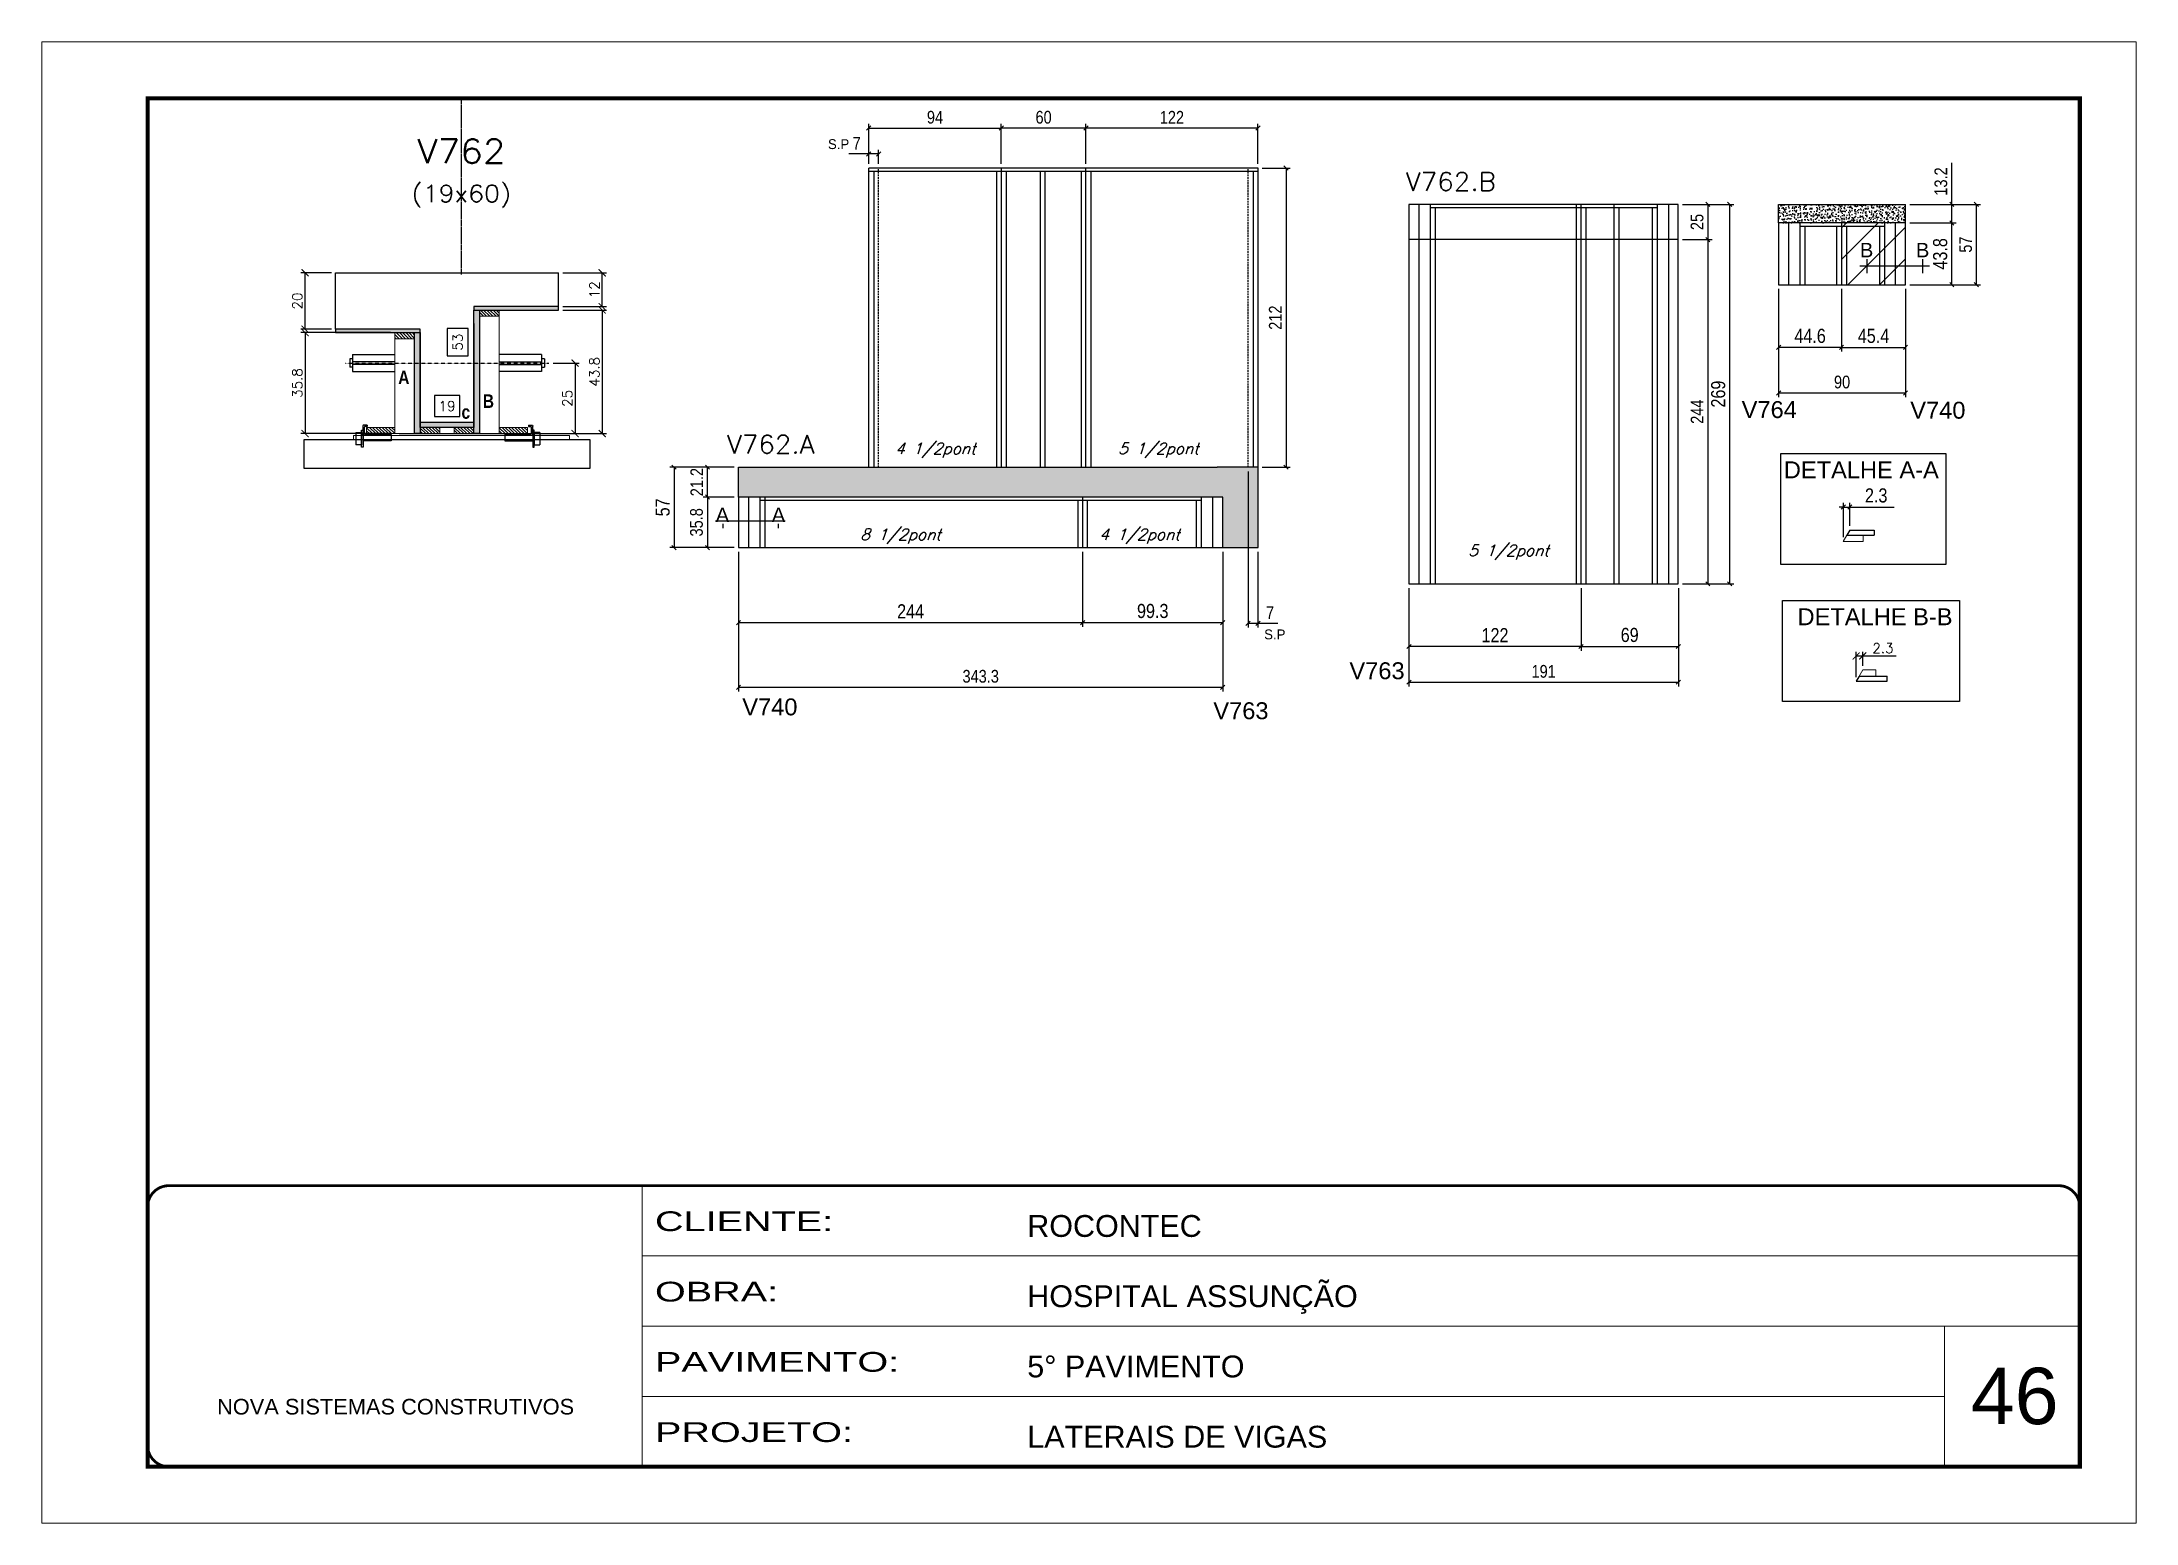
# Model space of a CAD drawing. Extents: x -20960 to -5926, y -2106 to 21915.
# Drawn here: x -10622 to -9137, y 8231 to 9281 of the extents above; entities that cross this region are included whole.
import ezdxf
from ezdxf.enums import TextEntityAlignment as Align

# ---------------------------------------------------------------- set-up
doc = ezdxf.new("R2010")
doc.units = 0
for name, pattern in [('CONTINUO', [0]), ('DASHED', [0.75, 0.5, -0.25]), ('HIDDEN', [0.375, 0.25, -0.125])]:
    doc.linetypes.add(name, pattern=pattern)
for name, color, linetype in [('5', 5, 'Continuous'), ('barrote', 251, 'Continuous'), ('COTA', 241, 'Continuous'), ('Cota Seção (2x)', 4, 'Continuous'), ('detalhes', 4, 'Continuous'), ('Painéis', 200, 'Continuous'), ('presilha', 1, 'Continuous'), ('Reaproveitamento', 251, 'Continuous'), ('SARR_2.2x7', 40, 'Continuous'), ('SARR_3.5x7', 81, 'Continuous'), ('TENSOR', 3, 'Continuous'), ('texto', 7, 'Continuous'), ('Texto de Titulo', 7, 'Continuous'), ('Texto Qtd Sarr', 242, 'Continuous')]:
    doc.layers.add(name, color=color, linetype=linetype)
for name, color, linetype, lineweight in [('CARIMBO', 255, 'Continuous', 9), ('CONCRETO', 251, 'Continuous', 25), ('Folhas', 255, 'Continuous', 9), ('Hachura', 251, 'Continuous', 9), ('Madeira', 126, 'Continuous', 18), ('Sarr 2.2x7', 40, 'Continuous', 9), ('SARRAFO DE PRESSAO', 251, 'DASHED', 9), ('SCO-___-LAJ', 2, 'Continuous', 0), ('Texto Seção', 7, 'Continuous', 15)]:
    doc.layers.add(name, color=color, linetype=linetype, lineweight=lineweight)
doc.styles.add('ARIAL', font='arial.ttf')
doc.styles.add('COTA TECNICA', font='techl___.ttf', dxfattribs={"height": 10})
doc.styles.add('COTA TECNICA-50', font='techl___.ttf', dxfattribs={"height": 9})
doc.styles.add('REGUA-120', font='ROMANS.shx', dxfattribs={"height": 15})
doc.styles.add('Romans', font='romans.shx')
doc.styles.add('ROMAS860', font='ROMAS860.SHX')
doc.styles.get("Standard").update_dxf_attribs({"font": 'arial.ttf'})
doc.styles.add('TECNICA', font='techb___.ttf', dxfattribs={"height": 10})
doc.styles.add('Tecnologia', font='')
doc.styles.get('Tecnologia').set_extended_font_data('Forgotten Futurist')
doc.dimstyles.new('COTA PAINEL-50', dxfattribs={"dimtxt": 9, "dimasz": 3, "dimexe": 3, "dimexo": 3, "dimgap": 3, "dimtad": 1, "dimdec": 1, "dimzin": 12, "dimdsep": 46, "dimtxsty": 'COTA TECNICA-50', "dimblk1": 'OBLIQUE', "dimblk2": 'OBLIQUE', "dimsah": 1, "dimcen": 0.9, "dimclrd": 4, "dimclre": 4, "dimclrt": 240, "dimadec": 1, "dimazin": 3, "dimtfac": 1, "dimtdec": 1, "dimtmove": 0, "dimatfit": 3, "dimfxl": 1, "dimtolj": 1, "dimtzin": 12, "dimarcsym": 0})
doc.dimstyles.new('Cota Seção (2x)', dxfattribs={"dimtxt": 7, "dimasz": 5, "dimexe": 3, "dimexo": 3, "dimgap": 2, "dimtad": 3, "dimdec": 1, "dimlfac": 0.5, "dimzin": 12, "dimdsep": 46, "dimtxsty": 'Romans', "dimblk": 'ARCHTICK', "dimcen": 0, "dimclrd": 4, "dimclre": 4, "dimclrt": 1, "dimadec": 1, "dimazin": 3, "dimtfac": 1, "dimtdec": 1, "dimtmove": 0, "dimatfit": 3, "dimldrblk": 'OBLIQUE', "dimfxl": 1, "dimtolj": 1, "dimtzin": 12, "dimarcsym": 0})
doc.dimstyles.new('Cota Seção interna', dxfattribs={"dimtxt": 7, "dimasz": 6, "dimexe": 0.18, "dimexo": 2, "dimgap": -4, "dimtad": 3, "dimdec": 1, "dimlfac": 0.5, "dimzin": 12, "dimdsep": 46, "dimtxsty": 'Romans', "dimblk": 'ARCHTICK', "dimcen": 0.09, "dimse1": 1, "dimse2": 1, "dimsd1": 1, "dimsd2": 1, "dimclrd": 180, "dimclre": 5, "dimclrt": 1, "dimadec": 0, "dimazin": 3, "dimtfac": 1, "dimtdec": 1, "dimtofl": 0, "dimtmove": 0, "dimatfit": 3, "dimldrblk": 'ARCHTICK', "dimfxl": 1, "dimtolj": 1, "dimtzin": 0, "dimarcsym": 0})
doc.dimstyles.new('PAINEL', dxfattribs={"dimtxt": 10, "dimasz": 3, "dimexe": 3, "dimexo": 3, "dimgap": 3, "dimtad": 1, "dimdec": 1, "dimzin": 12, "dimdsep": 46, "dimtxsty": 'COTA TECNICA', "dimblk1": 'OBLIQUE', "dimblk2": 'OBLIQUE', "dimsah": 1, "dimcen": 0.9, "dimclrd": 4, "dimclre": 4, "dimclrt": 240, "dimadec": 1, "dimazin": 3, "dimtfac": 1, "dimtdec": 1, "dimtmove": 0, "dimatfit": 3, "dimfxl": 1, "dimtolj": 1, "dimtzin": 12, "dimarcsym": 0})

msp = doc.modelspace()

# ---------------------------------------------------------------- texts
at = {"layer": '5', "linetype": 'Continuous'}
for s, p in [('V764', (-9416.71, 9014.42)), ('V740', (-9297.15, 9013.97)), ('V763', (-9694.84, 8829.29)), ('V740', (-10125.35, 8803.66)), ('V763', (-9791.34, 8800.94))]:
    msp.add_text(s, height=12, rotation=0.00004, dxfattribs=at).set_placement(p)
at = {"layer": '5', "color": 7, "linetype": 'Continuous'}
for s, p in [('DETALHE A-A', (-9386.81, 8971.71)), ('DETALHE B-B', (-9377.1, 8867.56))]:
    msp.add_text(s, height=12, rotation=359.99996, dxfattribs=at).set_placement(p)
at = {"layer": 'CARIMBO', "style": 'ARIAL'}
msp.add_text('46', height=40, dxfattribs=at).set_placement((-9254.14, 8301.21))
at = {"layer": 'detalhes', "color": 0, "linetype": 'Continuous', "style": 'ARIAL'}
for s, p in [('B', (-9328.12, 9133.49)), ('B', (-9288.36, 9133.49)), ('A', (-10139.45, 8945.81)), ('A', (-10099.69, 8945.81))]:
    msp.add_text(s, height=10.22, dxfattribs=at).set_placement(p, align=Align.MIDDLE_CENTER)
at = {"layer": 'detalhes', "style": 'TECNICA'}
for s, p in [('A', (-10369.31, 9038.44)), ('B', (-10309.35, 9021.6)), ('c', (-10324.45, 9013.91))]:
    msp.add_text(s, height=9.6, dxfattribs=at).set_placement(p)
at = {"layer": 'texto', "color": 4, "char_height": 7, "attachment_point": 5, "style": 'ROMAS860'}
for insert in [(-10057.05, 9208.55), (-9747.74, 8860.99)]:
    msp.add_mtext('S.P', dxfattribs=dict(at, insert=insert))
at = {"layer": 'texto', "color": 2, "char_height": 8, "attachment_point": 5, "style": 'Romans'}
for s, insert in [('{\\Q19;\\C256;4 1/2pont}', (-9988.46, 8991.5)), ('{\\Q19;\\C256;5 1/2pont}', (-9830.28, 8991.5)), ('{\\Q19;\\C256;8 1/2pont}', (-10013.14, 8930.6)), ('{\\Q19;\\C256;4 1/2pont}', (-9843.7, 8930.6)), ('{\\Q19;\\C256;5 1/2pont}', (-9582.02, 8919.28))]:
    msp.add_mtext(s, dxfattribs=dict(at, insert=insert))
at = {"layer": 'Texto Seção', "style": 'REGUA-120', "width": 1.05}
for s, p in [('V762.B', (-9654.8, 9175.57)), ('V762.A', (-10136.15, 8989.31))]:
    msp.add_text(s, height=13, dxfattribs=at).set_placement(p)

# ---------------------------------------------------------------- blocks, each defined once
blk = doc.blocks.new('9999999999')
at = {"color": 30, "linetype": 'CONTINUO'}
for p, q in [((98564.6, 34230.2), (98564.6, 34429.4)), ((98564.6, 34379.6), (99584, 34379.6)), ((98564.6, 34329.8), (99488, 34329.8)), ((99584, 34329.8), (99488, 34329.8)), ((99488, 34329.8), (99488, 34230.2)), ((98564.6, 34280), (99488, 34280))]:
    blk.add_line(p, q, dxfattribs=at)
at = {"color": 30, "linetype": 'CONTINUO', "const_width": 2}
blk.add_lwpolyline([(99584, 34230.2), (99584, 34414.4, 0.414214), (99569, 34429.4), (98229, 34429.4, 0.414214), (98214, 34414.4), (98214, 34245.2, 0.414214), (98229, 34230.2), (99584, 34230.2)], format="xyb", dxfattribs=at)
at = {"layer": 'Folhas'}
blk.add_lwpolyline([(98139, 34190.2), (99624, 34190.2), (99624, 35240.2), (98139, 35240.2)], close=True, dxfattribs=at)
at = {"layer": 'Folhas', "color": 30, "const_width": 3}
blk.add_lwpolyline([(98214, 34230.2), (99584, 34230.2), (99584, 35200.2), (98214, 35200.2)], close=True, dxfattribs=at)
at = {"color": 7, "linetype": 'Continuous', "ltscale": 5, "style": 'ARIAL'}
for s, height, p in [('ROCONTEC', 15.48, (98837.7, 34393.1)), ('HOSPITAL ASSUNÇÃO', 15.483, (98837.7, 34343.3)), ('5° PAVIMENTO', 15.483, (98837.7, 34293.5)), ('NOVA SISTEMAS CONSTRUTIVOS', 11.059, (98263.2, 34267.2)), ('LATERAIS DE VIGAS', 15.483, (98837.7, 34243.7))]:
    blk.add_text(s, height=height, dxfattribs=at).set_placement(p)
at = {"layer": 'Folhas', "color": 7, "style": 'Tecnologia', "width": 1.5}
for s, p in [('CLIENTE:', (98573.7, 34397.2)), ('OBRA:', (98573.7, 34347.3)), ('PAVIMENTO:', (98573.7, 34297.5)), ('PROJETO:', (98573.7, 34247.7))]:
    blk.add_text(s, height=14, dxfattribs=at).set_placement(p)
blk = doc.blocks.new('*D1656')
at = {"layer": 'Cota Seção (2x)', "color": 180, "lineweight": -2, "transparency": 16777216}
for p, q in [((-10319.7, 9077.9), (-10334.7, 9077.9)), ((-10334.7, 9077.9), (-10334.7, 9058.6)), ((-10319.7, 9058.6), (-10319.7, 9077.9)), ((-10334.7, 9058.6), (-10319.7, 9058.6))]:
    blk.add_line(p, q, dxfattribs=at)
at = {"layer": 'Defpoints', "color": 0, "transparency": 16777216}
for p in [(-10315.7, 9117.4), (-10315.7, 9117.4), (-10315.7, 9011.4)]:
    blk.add_point(p, dxfattribs=at)
at = {"layer": 'Cota Seção (2x)', "color": 1, "transparency": 16777216, "insert": (-10327.2, 9068.2), "char_height": 7, "attachment_point": 5, "rotation": 90, "style": 'Romans'}
blk.add_mtext('\\A1;53', dxfattribs=at)
blk = doc.blocks.new('_ArchTick')
at = {"color": 0, "linetype": 'ByBlock', "const_width": 0.15}
blk.add_lwpolyline([(-0.5, -0.5), (0.5, 0.5)], dxfattribs=at)
blk = doc.blocks.new('PRESILHA METÁLICA 1')
at = {"layer": 'presilha'}
for p, q in [((0, 13), (6, 13)), ((0, 13), (0, 0)), ((6, 0), (0, 0)), ((6, 15.5), (7.5, 15.5)), ((6, -2.5), (6, 15.5)), ((6, 13), (6, 0)), ((7.5, 10.6), (7.5, 19.9)), ((7.5, 15.5), (7.5, -2.5)), ((37.5, 4.1), (7.5, 4.1)), ((12, 21), (8.6, 21)), ((9, 11.6), (9, 18.9)), ((12, 19.5), (9.6, 19.5)), ((37.5, 11), (9.6, 11)), ((12, 21), (12, 19.5)), ((37.5, 11), (37.5, 4.1)), ((7.5, -2.5), (6, -2.5))]:
    blk.add_line(p, q, dxfattribs=at)
for centre, radius, start, end in [((8.6, 19.9), 1.14, 90, 180), ((9.6, 18.9), 0.57, 90, 180), ((9.6, 11.6), 0.57, 180, 270)]:
    blk.add_arc(centre, radius, start, end, dxfattribs=at)
blk = doc.blocks.new('*D1657')
at = {"layer": 'Cota Seção (2x)', "color": 180, "lineweight": -2, "transparency": 16777216}
for p, q in [((-10325.7, 9030.4), (-10343.7, 9030.4)), ((-10343.7, 9030.4), (-10343.7, 9015.4)), ((-10325.7, 9015.4), (-10325.7, 9030.4)), ((-10343.7, 9015.4), (-10325.7, 9015.4))]:
    blk.add_line(p, q, dxfattribs=at)
at = {"layer": 'Defpoints', "color": 0, "transparency": 16777216}
for p in [(-10353.7, 9003.4), (-10315.7, 9011.4), (-10315.7, 9003.4)]:
    blk.add_point(p, dxfattribs=at)
at = {"layer": 'Cota Seção (2x)', "color": 1, "transparency": 16777216, "insert": (-10334.7, 9022.9), "char_height": 7, "attachment_point": 5, "style": 'Romans'}
blk.add_mtext('\\A1;19', dxfattribs=at)
blk = doc.blocks.new('*D1658')
at = {"layer": 'COTA', "color": 4, "lineweight": -2, "transparency": 16777216}
for p, q in [((-10259.4, 9053.4), (-10240.9, 9053.4)), ((-10243.9, 9053.4), (-10243.9, 9003.4)), ((-10259.4, 9003.4), (-10240.9, 9003.4))]:
    blk.add_line(p, q, dxfattribs=at)
at = {"layer": 'Defpoints', "color": 0, "transparency": 16777216}
for p in [(-10262.4, 9053.4), (-10262.4, 9003.4), (-10243.9, 9003.4)]:
    blk.add_point(p, dxfattribs=at)
at = {"layer": 'COTA', "color": 4, "lineweight": -2, "transparency": 16777216, "xscale": 5, "yscale": 5, "zscale": 5}
for p, rotation in [((-10243.9, 9053.4), 90), ((-10243.9, 9003.4), 270)]:
    blk.add_blockref('_ArchTick', p, dxfattribs=dict(at, rotation=rotation))
at = {"layer": 'COTA', "color": 1, "transparency": 16777216, "insert": (-10249.4, 9028.4), "char_height": 7, "attachment_point": 5, "rotation": 90, "style": 'Romans'}
blk.add_mtext('\\A1;25', dxfattribs=at)
blk = doc.blocks.new('_Oblique')
at = {"color": 0, "linetype": 'ByBlock', "lineweight": -2}
blk.add_line((-0.5, -0.5), (0.5, 0.5), dxfattribs=at)
blk = doc.blocks.new('titulo1')
at = {"layer": 'Defpoints', "color": 252, "linetype": 'HIDDEN', "ltscale": 2}
blk.add_line((0, 0), (0, 125), dxfattribs=at)
at = {"layer": 'Defpoints', "style": 'Romans', "oblique": 15}
blk.add_attdef('FOLHA', text='', height=10, dxfattribs=at).set_placement((0, 15.6), align=Align.MIDDLE_CENTER)
at = {"layer": 'Texto Qtd Sarr', "color": 3, "style": 'Romans', "oblique": 15}
for tag, height, p in [('TITULO', 17, (0, 71.4)), ('SEÇÃO', 12, (0, 41.5))]:
    blk.add_attdef(tag, text='', height=height, dxfattribs=at).set_placement(p, align=Align.MIDDLE_CENTER)
blk = doc.blocks.new('*D1668')
at = {"layer": 'COTA', "color": 4, "lineweight": -2, "transparency": 16777216}
for p, q in [((-10252.7, 9091), (-10221.7, 9091)), ((-10224.7, 9091), (-10224.7, 9003.4)), ((-10368.7, 9003.4), (-10221.7, 9003.4))]:
    blk.add_line(p, q, dxfattribs=at)
at = {"layer": 'Defpoints', "color": 0, "transparency": 16777216}
for p in [(-10255.7, 9091), (-10371.7, 9003.4), (-10224.7, 9003.4)]:
    blk.add_point(p, dxfattribs=at)
at = {"layer": 'COTA', "color": 4, "lineweight": -2, "transparency": 16777216, "xscale": 5, "yscale": 5, "zscale": 5}
for p, rotation in [((-10224.7, 9091), 90), ((-10224.7, 9003.4), 270)]:
    blk.add_blockref('_ArchTick', p, dxfattribs=dict(at, rotation=rotation))
at = {"layer": 'COTA', "color": 1, "transparency": 16777216, "insert": (-10230.2, 9047.2), "char_height": 7, "attachment_point": 5, "rotation": 90, "style": 'Romans'}
blk.add_mtext('\\A1;43.8', dxfattribs=at)
blk = doc.blocks.new('*D1669')
at = {"layer": 'COTA', "color": 4, "lineweight": -2, "transparency": 16777216}
for p, q in [((-10252.7, 9117.4), (-10221.7, 9117.4)), ((-10224.7, 9093.4), (-10224.7, 9117.4)), ((-10252.7, 9093.4), (-10221.7, 9093.4))]:
    blk.add_line(p, q, dxfattribs=at)
at = {"layer": 'Defpoints', "color": 0, "transparency": 16777216}
for p in [(-10255.7, 9117.4), (-10224.7, 9117.4), (-10255.7, 9093.4)]:
    blk.add_point(p, dxfattribs=at)
at = {"layer": 'COTA', "color": 4, "lineweight": -2, "transparency": 16777216, "xscale": 5, "yscale": 5, "zscale": 5}
for p, rotation in [((-10224.7, 9117.4), 90), ((-10224.7, 9093.4), 270)]:
    blk.add_blockref('_ArchTick', p, dxfattribs=dict(at, rotation=rotation))
at = {"layer": 'COTA', "color": 1, "transparency": 16777216, "insert": (-10230.2, 9105.4), "char_height": 7, "attachment_point": 5, "rotation": 90, "style": 'Romans'}
blk.add_mtext('\\A1;12', dxfattribs=at)
blk = doc.blocks.new('*D1670')
at = {"layer": 'COTA', "color": 4, "lineweight": -2, "transparency": 16777216}
for p, q in [((-10374.7, 9075), (-10438.4, 9075)), ((-10435.4, 9075), (-10435.4, 9003.4)), ((-10374.7, 9003.4), (-10438.4, 9003.4))]:
    blk.add_line(p, q, dxfattribs=at)
at = {"layer": 'Defpoints', "color": 0, "transparency": 16777216}
for p in [(-10371.7, 9075), (-10435.4, 9003.4), (-10371.7, 9003.4)]:
    blk.add_point(p, dxfattribs=at)
at = {"layer": 'COTA', "color": 4, "lineweight": -2, "transparency": 16777216, "xscale": 5, "yscale": 5, "zscale": 5}
for p, rotation in [((-10435.4, 9075), 90), ((-10435.4, 9003.4), 270)]:
    blk.add_blockref('_ArchTick', p, dxfattribs=dict(at, rotation=rotation))
at = {"layer": 'COTA', "color": 1, "transparency": 16777216, "insert": (-10440.9, 9039.2), "char_height": 7, "attachment_point": 5, "rotation": 90, "style": 'Romans'}
blk.add_mtext('\\A1;35.8', dxfattribs=at)
blk = doc.blocks.new('*D1667')
at = {"layer": 'COTA', "color": 4, "lineweight": -2, "transparency": 16777216}
for p, q in [((-10416.7, 9117.4), (-10438.4, 9117.4)), ((-10435.4, 9077.4), (-10435.4, 9117.4)), ((-10416.7, 9077.4), (-10438.4, 9077.4))]:
    blk.add_line(p, q, dxfattribs=at)
at = {"layer": 'Defpoints', "color": 0, "transparency": 16777216}
for p in [(-10435.4, 9117.4), (-10413.7, 9117.4), (-10413.7, 9077.4)]:
    blk.add_point(p, dxfattribs=at)
at = {"layer": 'COTA', "color": 4, "lineweight": -2, "transparency": 16777216, "xscale": 5, "yscale": 5, "zscale": 5}
for p, rotation in [((-10435.4, 9117.4), 90), ((-10435.4, 9077.4), 270)]:
    blk.add_blockref('_ArchTick', p, dxfattribs=dict(at, rotation=rotation))
at = {"layer": 'COTA', "color": 1, "transparency": 16777216, "insert": (-10440.9, 9097.4), "char_height": 7, "attachment_point": 5, "rotation": 90, "style": 'Romans'}
blk.add_mtext('\\A1;20', dxfattribs=at)
blk = doc.blocks.new('*D1671')
at = {"layer": 'COTA', "color": 4, "linetype": 'ByBlock', "lineweight": -2, "transparency": 16777216}
for p, q in [((-9344.6, 8951.3), (-9347.6, 8951.3)), ((-9344.6, 8929.9), (-9344.6, 8954.3)), ((-9344.6, 8951.3), (-9340, 8951.3)), ((-9340, 8937.9), (-9340, 8954.3)), ((-9340, 8951.3), (-9308.6, 8951.3))]:
    blk.add_line(p, q, dxfattribs=at)
at = {"layer": 'Defpoints', "color": 0, "linetype": 'ByBlock', "transparency": 16777216}
for p in [(-9340, 8951.3), (-9344.6, 8926.9), (-9340, 8934.9)]:
    blk.add_point(p, dxfattribs=at)
at = {"layer": 'COTA', "color": 4, "linetype": 'ByBlock', "lineweight": -2, "transparency": 16777216, "xscale": 3, "yscale": 3, "zscale": 3}
blk.add_blockref('_Oblique', (-9344.6, 8951.3), dxfattribs=at)
at = {"layer": 'COTA', "color": 4, "linetype": 'ByBlock', "lineweight": -2, "transparency": 16777216, "xscale": 3, "yscale": 3, "zscale": 3, "rotation": 180}
blk.add_blockref('_Oblique', (-9340, 8951.3), dxfattribs=at)
at = {"layer": 'COTA', "color": 240, "linetype": 'ByBlock', "transparency": 16777216, "insert": (-9321.3, 8959.5), "char_height": 10, "attachment_point": 5, "style": 'COTA TECNICA'}
blk.add_mtext('\\A1;2.3', dxfattribs=at)
blk = doc.blocks.new('*D1659')
at = {"layer": 'COTA', "color": 4, "lineweight": -2, "ltscale": 25, "transparency": 16777216}
for p, q in [((-9884, 8919.6), (-9884, 8866.4)), ((-9784.7, 8919.6), (-9784.7, 8866.4)), ((-9884, 8869.4), (-9784.7, 8869.4))]:
    blk.add_line(p, q, dxfattribs=at)
at = {"layer": 'Defpoints', "color": 0, "ltscale": 25, "transparency": 16777216}
for p in [(-9884, 8922.6), (-9784.7, 8922.6), (-9784.7, 8869.4)]:
    blk.add_point(p, dxfattribs=at)
at = {"layer": 'COTA', "color": 4, "lineweight": -2, "ltscale": 25, "transparency": 16777216, "xscale": 3, "yscale": 3, "zscale": 3, "rotation": 180}
blk.add_blockref('_Oblique', (-9884, 8869.4), dxfattribs=at)
at = {"layer": 'COTA', "color": 4, "lineweight": -2, "ltscale": 25, "transparency": 16777216, "xscale": 3, "yscale": 3, "zscale": 3}
blk.add_blockref('_Oblique', (-9784.7, 8869.4), dxfattribs=at)
at = {"layer": 'COTA', "color": 240, "ltscale": 25, "transparency": 16777216, "insert": (-9834.3, 8877.6), "char_height": 10, "attachment_point": 5, "style": 'COTA TECNICA'}
blk.add_mtext('\\A1;99.3', dxfattribs=at)
blk = doc.blocks.new('*D1672')
at = {"layer": 'COTA', "color": 4, "lineweight": -2, "ltscale": 25, "transparency": 16777216}
for p, q in [((-10128, 8919.6), (-10128, 8866.4)), ((-9884, 8919.6), (-9884, 8866.4)), ((-10128, 8869.4), (-9884, 8869.4))]:
    blk.add_line(p, q, dxfattribs=at)
at = {"layer": 'Defpoints', "color": 0, "ltscale": 25, "transparency": 16777216}
for p in [(-10128, 8922.6), (-9884, 8922.6), (-9884, 8869.4)]:
    blk.add_point(p, dxfattribs=at)
at = {"layer": 'COTA', "color": 4, "lineweight": -2, "ltscale": 25, "transparency": 16777216, "xscale": 3, "yscale": 3, "zscale": 3, "rotation": 180}
blk.add_blockref('_Oblique', (-10128, 8869.4), dxfattribs=at)
at = {"layer": 'COTA', "color": 4, "lineweight": -2, "ltscale": 25, "transparency": 16777216, "xscale": 3, "yscale": 3, "zscale": 3}
blk.add_blockref('_Oblique', (-9884, 8869.4), dxfattribs=at)
at = {"layer": 'COTA', "color": 240, "ltscale": 25, "transparency": 16777216, "insert": (-10006, 8877.4), "char_height": 10, "attachment_point": 5, "style": 'COTA TECNICA'}
blk.add_mtext('\\A1;244', dxfattribs=at)
blk = doc.blocks.new('*D1673')
at = {"layer": 'COTA', "color": 4, "lineweight": -2, "transparency": 16777216}
for p, q in [((-9335.5, 8830.8), (-9335.5, 8848.8)), ((-9335.5, 8845.8), (-9330.8, 8845.8)), ((-9330.8, 8838.8), (-9330.8, 8848.8)), ((-9330.8, 8845.8), (-9307.2, 8845.8))]:
    blk.add_line(p, q, dxfattribs=at)
at = {"layer": 'Defpoints', "color": 0, "transparency": 16777216}
for p in [(-9330.8, 8845.8), (-9330.8, 8835.8), (-9335.5, 8827.8)]:
    blk.add_point(p, dxfattribs=at)
at = {"layer": 'COTA', "color": 4, "lineweight": -2, "transparency": 16777216, "xscale": 5, "yscale": 5, "zscale": 5, "rotation": 180}
blk.add_blockref('_ArchTick', (-9335.5, 8845.8), dxfattribs=at)
at = {"layer": 'COTA', "color": 4, "lineweight": -2, "transparency": 16777216, "xscale": 5, "yscale": 5, "zscale": 5}
blk.add_blockref('_ArchTick', (-9330.8, 8845.8), dxfattribs=at)
at = {"layer": 'COTA', "color": 1, "transparency": 16777216, "insert": (-9316.5, 8851.3), "char_height": 7, "attachment_point": 5, "style": 'Romans'}
blk.add_mtext('\\A1;2.3', dxfattribs=at)
blk = doc.blocks.new('*D1660')
at = {"layer": 'COTA', "color": 4, "lineweight": -2, "ltscale": 25, "transparency": 16777216}
for p, q in [((-9652.6, 8893.9), (-9652.6, 8849.5)), ((-9530.6, 8893.9), (-9530.6, 8849.5)), ((-9530.6, 8852.5), (-9652.6, 8852.5))]:
    blk.add_line(p, q, dxfattribs=at)
at = {"layer": 'Defpoints', "color": 0, "ltscale": 25, "transparency": 16777216}
for p in [(-9652.6, 8896.9), (-9530.6, 8896.9), (-9652.6, 8852.5)]:
    blk.add_point(p, dxfattribs=at)
at = {"layer": 'COTA', "color": 4, "lineweight": -2, "ltscale": 25, "transparency": 16777216, "xscale": 3, "yscale": 3, "zscale": 3, "rotation": 180}
blk.add_blockref('_Oblique', (-9652.6, 8852.5), dxfattribs=at)
at = {"layer": 'COTA', "color": 4, "lineweight": -2, "ltscale": 25, "transparency": 16777216, "xscale": 3, "yscale": 3, "zscale": 3}
blk.add_blockref('_Oblique', (-9530.6, 8852.5), dxfattribs=at)
at = {"layer": 'COTA', "color": 240, "ltscale": 25, "transparency": 16777216, "insert": (-9591.6, 8860.5), "char_height": 10, "attachment_point": 5, "style": 'COTA TECNICA'}
blk.add_mtext('\\A1;122', dxfattribs=at)
blk = doc.blocks.new('*D1661')
at = {"layer": 'COTA', "color": 4, "lineweight": -2, "ltscale": 25, "transparency": 16777216}
for p, q in [((-9530.6, 8893.9), (-9530.6, 8849.5)), ((-9461.6, 8893.9), (-9461.6, 8849.5)), ((-9530.6, 8852.5), (-9461.6, 8852.5))]:
    blk.add_line(p, q, dxfattribs=at)
at = {"layer": 'Defpoints', "color": 0, "ltscale": 25, "transparency": 16777216}
for p in [(-9530.6, 8896.9), (-9461.6, 8896.9), (-9461.6, 8852.5)]:
    blk.add_point(p, dxfattribs=at)
at = {"layer": 'COTA', "color": 4, "lineweight": -2, "ltscale": 25, "transparency": 16777216, "xscale": 3, "yscale": 3, "zscale": 3, "rotation": 180}
blk.add_blockref('_Oblique', (-9530.6, 8852.5), dxfattribs=at)
at = {"layer": 'COTA', "color": 4, "lineweight": -2, "ltscale": 25, "transparency": 16777216, "xscale": 3, "yscale": 3, "zscale": 3}
blk.add_blockref('_Oblique', (-9461.6, 8852.5), dxfattribs=at)
at = {"layer": 'COTA', "color": 240, "ltscale": 25, "transparency": 16777216, "insert": (-9496.1, 8860.6), "char_height": 10, "attachment_point": 5, "style": 'COTA TECNICA'}
blk.add_mtext('\\A1;69', dxfattribs=at)
blk = doc.blocks.new('*D1674')
at = {"layer": 'COTA', "color": 4, "lineweight": -2, "ltscale": 25, "transparency": 16777216}
for p, q in [((-9390.5, 9105.9), (-9390.5, 9061.5)), ((-9345.9, 9105.9), (-9345.9, 9061.5)), ((-9345.9, 9064.5), (-9390.5, 9064.5))]:
    blk.add_line(p, q, dxfattribs=at)
at = {"layer": 'Defpoints', "color": 0, "ltscale": 25, "transparency": 16777216}
for p in [(-9390.5, 9108.9), (-9345.9, 9108.9), (-9390.5, 9064.5)]:
    blk.add_point(p, dxfattribs=at)
at = {"layer": 'COTA', "color": 4, "lineweight": -2, "ltscale": 25, "transparency": 16777216, "xscale": 3, "yscale": 3, "zscale": 3, "rotation": 180}
blk.add_blockref('_Oblique', (-9390.5, 9064.5), dxfattribs=at)
at = {"layer": 'COTA', "color": 4, "lineweight": -2, "ltscale": 25, "transparency": 16777216, "xscale": 3, "yscale": 3, "zscale": 3}
blk.add_blockref('_Oblique', (-9345.9, 9064.5), dxfattribs=at)
at = {"layer": 'COTA', "color": 240, "ltscale": 25, "transparency": 16777216, "insert": (-9368.2, 9072.6), "char_height": 10, "attachment_point": 5, "style": 'COTA TECNICA'}
blk.add_mtext('\\A1;44.6', dxfattribs=at)
blk = doc.blocks.new('*D1675')
at = {"layer": 'COTA', "color": 4, "lineweight": -2, "ltscale": 25, "transparency": 16777216}
for p, q in [((-9345.9, 9105.9), (-9345.9, 9061.5)), ((-9300.5, 9105.9), (-9300.5, 9061.5)), ((-9345.9, 9064.5), (-9300.5, 9064.5))]:
    blk.add_line(p, q, dxfattribs=at)
at = {"layer": 'Defpoints', "color": 0, "ltscale": 25, "transparency": 16777216}
for p in [(-9345.9, 9108.9), (-9300.5, 9108.9), (-9300.5, 9064.5)]:
    blk.add_point(p, dxfattribs=at)
at = {"layer": 'COTA', "color": 4, "lineweight": -2, "ltscale": 25, "transparency": 16777216, "xscale": 3, "yscale": 3, "zscale": 3, "rotation": 180}
blk.add_blockref('_Oblique', (-9345.9, 9064.5), dxfattribs=at)
at = {"layer": 'COTA', "color": 4, "lineweight": -2, "ltscale": 25, "transparency": 16777216, "xscale": 3, "yscale": 3, "zscale": 3}
blk.add_blockref('_Oblique', (-9300.5, 9064.5), dxfattribs=at)
at = {"layer": 'COTA', "color": 240, "ltscale": 25, "transparency": 16777216, "insert": (-9323.2, 9072.6), "char_height": 10, "attachment_point": 5, "style": 'COTA TECNICA'}
blk.add_mtext('\\A1;45.4', dxfattribs=at)
blk = doc.blocks.new('*D1676')
at = {"layer": 'COTA', "color": 4, "lineweight": -2, "ltscale": 25, "transparency": 16777216}
for p, q in [((-9297.5, 9152.7), (-9264.7, 9152.7)), ((-9267.7, 9108.9), (-9267.7, 9152.7)), ((-9297.5, 9108.9), (-9264.7, 9108.9))]:
    blk.add_line(p, q, dxfattribs=at)
at = {"layer": 'Defpoints', "color": 0, "ltscale": 25, "transparency": 16777216}
for p in [(-9300.5, 9152.7), (-9267.7, 9152.7), (-9300.5, 9108.9)]:
    blk.add_point(p, dxfattribs=at)
at = {"layer": 'COTA', "color": 4, "lineweight": -2, "ltscale": 25, "transparency": 16777216, "xscale": 3, "yscale": 3, "zscale": 3}
for p, rotation in [((-9267.7, 9152.7), 90), ((-9267.7, 9108.9), 270)]:
    blk.add_blockref('_Oblique', p, dxfattribs=dict(at, rotation=rotation))
at = {"layer": 'COTA', "color": 240, "ltscale": 25, "transparency": 16777216, "insert": (-9275.9, 9130.8), "char_height": 10, "attachment_point": 5, "rotation": 90, "style": 'COTA TECNICA'}
blk.add_mtext('\\A1;43.8', dxfattribs=at)
blk = doc.blocks.new('*D1677')
at = {"layer": 'COTA', "color": 4, "lineweight": -2, "ltscale": 25, "transparency": 16777216}
for p, q in [((-9458.6, 9165.9), (-9422.2, 9165.9)), ((-9425.2, 8896.9), (-9425.2, 9165.9)), ((-9458.6, 8896.9), (-9422.2, 8896.9))]:
    blk.add_line(p, q, dxfattribs=at)
at = {"layer": 'Defpoints', "color": 0, "ltscale": 25, "transparency": 16777216}
for p in [(-9461.6, 9165.9), (-9425.2, 9165.9), (-9461.6, 8896.9)]:
    blk.add_point(p, dxfattribs=at)
at = {"layer": 'COTA', "color": 4, "lineweight": -2, "ltscale": 25, "transparency": 16777216, "xscale": 3, "yscale": 3, "zscale": 3}
for p, rotation in [((-9425.2, 9165.9), 90), ((-9425.2, 8896.9), 270)]:
    blk.add_blockref('_Oblique', p, dxfattribs=dict(at, rotation=rotation))
at = {"layer": 'COTA', "color": 240, "ltscale": 25, "transparency": 16777216, "insert": (-9433.3, 9031.4), "char_height": 10, "attachment_point": 5, "rotation": 90, "style": 'COTA TECNICA'}
blk.add_mtext('\\A1;269', dxfattribs=at)
blk = doc.blocks.new('*D1678')
at = {"layer": 'COTA', "color": 4, "lineweight": -2, "ltscale": 25, "transparency": 16777216}
for p, q in [((-10131, 8979.6), (-10176.7, 8979.6)), ((-10173.7, 8979.6), (-10173.7, 8922.6)), ((-10131, 8922.6), (-10176.7, 8922.6))]:
    blk.add_line(p, q, dxfattribs=at)
at = {"layer": 'Defpoints', "color": 0, "ltscale": 25, "transparency": 16777216}
for p in [(-10128, 8979.6), (-10173.7, 8922.6), (-10128, 8922.6)]:
    blk.add_point(p, dxfattribs=at)
at = {"layer": 'COTA', "color": 4, "lineweight": -2, "ltscale": 25, "transparency": 16777216, "xscale": 3, "yscale": 3, "zscale": 3}
for p, rotation in [((-10173.7, 8979.6), 90), ((-10173.7, 8922.6), 270)]:
    blk.add_blockref('_Oblique', p, dxfattribs=dict(at, rotation=rotation))
at = {"layer": 'COTA', "color": 240, "ltscale": 25, "transparency": 16777216, "insert": (-10181.8, 8951.1), "char_height": 10, "attachment_point": 5, "rotation": 90, "style": 'COTA TECNICA'}
blk.add_mtext('\\A1;57', dxfattribs=at)
blk = doc.blocks.new('*D1679')
at = {"layer": 'COTA', "color": 4, "lineweight": -2, "transparency": 16777216}
for p, q in [((-10128, 8919.6), (-10128, 8820.6)), ((-9784.7, 8919.6), (-9784.7, 8820.6)), ((-10128, 8823.6), (-9784.7, 8823.6))]:
    blk.add_line(p, q, dxfattribs=at)
at = {"layer": 'Defpoints', "color": 0, "transparency": 16777216}
for p in [(-10128, 8922.6), (-9784.7, 8922.6), (-9784.7, 8823.6)]:
    blk.add_point(p, dxfattribs=at)
at = {"layer": 'COTA', "color": 4, "lineweight": -2, "transparency": 16777216, "xscale": 3, "yscale": 3, "zscale": 3, "rotation": 180}
blk.add_blockref('_Oblique', (-10128, 8823.6), dxfattribs=at)
at = {"layer": 'COTA', "color": 4, "lineweight": -2, "transparency": 16777216, "xscale": 3, "yscale": 3, "zscale": 3}
blk.add_blockref('_Oblique', (-9784.7, 8823.6), dxfattribs=at)
at = {"layer": 'COTA', "color": 240, "transparency": 16777216, "insert": (-9956.3, 8831.3), "char_height": 9, "attachment_point": 5, "style": 'COTA TECNICA-50'}
blk.add_mtext('\\A1;343.3', dxfattribs=at)
blk = doc.blocks.new('*D1680')
at = {"layer": 'COTA', "color": 4, "lineweight": -2, "transparency": 16777216}
for p, q in [((-9766.7, 8976.6), (-9766.7, 8865.9)), ((-9759.7, 8919.6), (-9759.7, 8865.9)), ((-9766.7, 8868.9), (-9759.7, 8868.9)), ((-9759.7, 8868.9), (-9745.5, 8868.9))]:
    blk.add_line(p, q, dxfattribs=at)
at = {"layer": 'Defpoints', "color": 0, "transparency": 16777216}
for p in [(-9766.7, 8979.6), (-9759.7, 8922.6), (-9759.7, 8868.9)]:
    blk.add_point(p, dxfattribs=at)
at = {"layer": 'COTA', "color": 4, "lineweight": -2, "transparency": 16777216, "xscale": 3, "yscale": 3, "zscale": 3, "rotation": 180}
blk.add_blockref('_Oblique', (-9766.7, 8868.9), dxfattribs=at)
at = {"layer": 'COTA', "color": 4, "lineweight": -2, "transparency": 16777216, "xscale": 3, "yscale": 3, "zscale": 3}
blk.add_blockref('_Oblique', (-9759.7, 8868.9), dxfattribs=at)
at = {"layer": 'COTA', "color": 240, "transparency": 16777216, "insert": (-9751.1, 8876.4), "char_height": 9, "attachment_point": 5, "style": 'COTA TECNICA-50'}
blk.add_mtext('\\A1;7', dxfattribs=at)
blk = doc.blocks.new('*D1662')
at = {"layer": 'COTA', "color": 4, "lineweight": -2, "transparency": 16777216}
for p, q in [((-9756.7, 9191.6), (-9736.8, 9191.6)), ((-9739.8, 9191.6), (-9739.8, 8979.6)), ((-9756.7, 8979.6), (-9736.8, 8979.6))]:
    blk.add_line(p, q, dxfattribs=at)
at = {"layer": 'Defpoints', "color": 0, "transparency": 16777216}
for p in [(-9759.7, 9191.6), (-9759.7, 8979.6), (-9739.8, 8979.6)]:
    blk.add_point(p, dxfattribs=at)
at = {"layer": 'COTA', "color": 4, "lineweight": -2, "transparency": 16777216, "xscale": 3, "yscale": 3, "zscale": 3}
for p, rotation in [((-9739.8, 9191.6), 90), ((-9739.8, 8979.6), 270)]:
    blk.add_blockref('_Oblique', p, dxfattribs=dict(at, rotation=rotation))
at = {"layer": 'COTA', "color": 240, "transparency": 16777216, "insert": (-9747.4, 9085.6), "char_height": 9, "attachment_point": 5, "rotation": 90, "style": 'COTA TECNICA-50'}
blk.add_mtext('\\A1;212', dxfattribs=at)
blk = doc.blocks.new('*D1681')
at = {"layer": 'COTA', "color": 4, "lineweight": -2, "transparency": 16777216}
for p, q in [((-9390.5, 9105.9), (-9390.5, 9029.2)), ((-9300.5, 9105.9), (-9300.5, 9029.2)), ((-9390.5, 9032.2), (-9300.5, 9032.2))]:
    blk.add_line(p, q, dxfattribs=at)
at = {"layer": 'Defpoints', "color": 0, "transparency": 16777216}
for p in [(-9390.5, 9108.9), (-9300.5, 9108.9), (-9300.5, 9032.2)]:
    blk.add_point(p, dxfattribs=at)
at = {"layer": 'COTA', "color": 4, "lineweight": -2, "transparency": 16777216, "xscale": 3, "yscale": 3, "zscale": 3, "rotation": 180}
blk.add_blockref('_Oblique', (-9390.5, 9032.2), dxfattribs=at)
at = {"layer": 'COTA', "color": 4, "lineweight": -2, "transparency": 16777216, "xscale": 3, "yscale": 3, "zscale": 3}
blk.add_blockref('_Oblique', (-9300.5, 9032.2), dxfattribs=at)
at = {"layer": 'COTA', "color": 240, "transparency": 16777216, "insert": (-9345.5, 9039.9), "char_height": 9, "attachment_point": 5, "style": 'COTA TECNICA-50'}
blk.add_mtext('\\A1;90', dxfattribs=at)
blk = doc.blocks.new('*D1663')
at = {"layer": 'COTA', "color": 4, "lineweight": -2, "transparency": 16777216}
for p, q in [((-9652.6, 8893.9), (-9652.6, 8824.2)), ((-9461.6, 8893.9), (-9461.6, 8824.2)), ((-9652.6, 8827.2), (-9461.6, 8827.2))]:
    blk.add_line(p, q, dxfattribs=at)
at = {"layer": 'Defpoints', "color": 0, "transparency": 16777216}
for p in [(-9652.6, 8896.9), (-9461.6, 8896.9), (-9461.6, 8827.2)]:
    blk.add_point(p, dxfattribs=at)
at = {"layer": 'COTA', "color": 4, "lineweight": -2, "transparency": 16777216, "xscale": 3, "yscale": 3, "zscale": 3, "rotation": 180}
blk.add_blockref('_Oblique', (-9652.6, 8827.2), dxfattribs=at)
at = {"layer": 'COTA', "color": 4, "lineweight": -2, "transparency": 16777216, "xscale": 3, "yscale": 3, "zscale": 3}
blk.add_blockref('_Oblique', (-9461.6, 8827.2), dxfattribs=at)
at = {"layer": 'COTA', "color": 240, "transparency": 16777216, "insert": (-9557.1, 8834.8), "char_height": 9, "attachment_point": 5, "style": 'COTA TECNICA-50'}
blk.add_mtext('\\A1;191', dxfattribs=at)
blk = doc.blocks.new('*D1682')
at = {"layer": 'COTA', "color": 4, "lineweight": -2, "transparency": 16777216}
for p, q in [((-9458.6, 9165.9), (-9437.7, 9165.9)), ((-9440.7, 9165.9), (-9440.7, 9140.9)), ((-9458.6, 9140.9), (-9437.7, 9140.9))]:
    blk.add_line(p, q, dxfattribs=at)
at = {"layer": 'Defpoints', "color": 0, "transparency": 16777216}
for p in [(-9461.6, 9165.9), (-9461.6, 9140.9), (-9440.7, 9140.9)]:
    blk.add_point(p, dxfattribs=at)
at = {"layer": 'COTA', "color": 4, "lineweight": -2, "transparency": 16777216, "xscale": 3, "yscale": 3, "zscale": 3}
for p, rotation in [((-9440.7, 9165.9), 90), ((-9440.7, 9140.9), 270)]:
    blk.add_blockref('_Oblique', p, dxfattribs=dict(at, rotation=rotation))
at = {"layer": 'COTA', "color": 240, "transparency": 16777216, "insert": (-9448.3, 9153.4), "char_height": 9, "attachment_point": 5, "rotation": 90, "style": 'COTA TECNICA-50'}
blk.add_mtext('\\A1;25', dxfattribs=at)
blk = doc.blocks.new('*D1664')
at = {"layer": 'COTA', "color": 4, "lineweight": -2, "transparency": 16777216}
for p, q in [((-9458.6, 9140.9), (-9437.7, 9140.9)), ((-9440.7, 9140.9), (-9440.7, 8896.9)), ((-9458.6, 8896.9), (-9437.7, 8896.9))]:
    blk.add_line(p, q, dxfattribs=at)
at = {"layer": 'Defpoints', "color": 0, "transparency": 16777216}
for p in [(-9461.6, 9140.9), (-9461.6, 8896.9), (-9440.7, 8896.9)]:
    blk.add_point(p, dxfattribs=at)
at = {"layer": 'COTA', "color": 4, "lineweight": -2, "transparency": 16777216, "xscale": 3, "yscale": 3, "zscale": 3}
for p, rotation in [((-9440.7, 9140.9), 90), ((-9440.7, 8896.9), 270)]:
    blk.add_blockref('_Oblique', p, dxfattribs=dict(at, rotation=rotation))
at = {"layer": 'COTA', "color": 240, "transparency": 16777216, "insert": (-9448.3, 9018.9), "char_height": 9, "attachment_point": 5, "rotation": 90, "style": 'COTA TECNICA-50'}
blk.add_mtext('\\A1;244', dxfattribs=at)
blk = doc.blocks.new('*D1683')
at = {"layer": 'COTA', "color": 4, "lineweight": -2, "transparency": 16777216}
for p, q in [((-9267.7, 9165.9), (-9267.7, 9195.4)), ((-9297.5, 9165.9), (-9264.7, 9165.9)), ((-9267.7, 9152.7), (-9267.7, 9165.9)), ((-9297.5, 9152.7), (-9264.7, 9152.7))]:
    blk.add_line(p, q, dxfattribs=at)
at = {"layer": 'Defpoints', "color": 0, "transparency": 16777216}
for p in [(-9300.5, 9165.9), (-9267.7, 9165.9), (-9300.5, 9152.7)]:
    blk.add_point(p, dxfattribs=at)
at = {"layer": 'COTA', "color": 4, "lineweight": -2, "transparency": 16777216, "xscale": 3, "yscale": 3, "zscale": 3}
for p, rotation in [((-9267.7, 9165.9), 90), ((-9267.7, 9152.7), 270)]:
    blk.add_blockref('_Oblique', p, dxfattribs=dict(at, rotation=rotation))
at = {"layer": 'COTA', "color": 240, "transparency": 16777216, "insert": (-9275.4, 9182.1), "char_height": 9, "attachment_point": 5, "rotation": 90, "style": 'COTA TECNICA-50'}
blk.add_mtext('\\A1;13.2', dxfattribs=at)
blk = doc.blocks.new('*D1665')
at = {"layer": 'COTA', "color": 4, "lineweight": -2, "transparency": 16777216}
for p, q in [((-9297.5, 9165.9), (-9247.3, 9165.9)), ((-9250.3, 9165.9), (-9250.3, 9108.9)), ((-9297.5, 9108.9), (-9247.3, 9108.9))]:
    blk.add_line(p, q, dxfattribs=at)
at = {"layer": 'Defpoints', "color": 0, "transparency": 16777216}
for p in [(-9300.5, 9165.9), (-9300.5, 9108.9), (-9250.3, 9108.9)]:
    blk.add_point(p, dxfattribs=at)
at = {"layer": 'COTA', "color": 4, "lineweight": -2, "transparency": 16777216, "xscale": 3, "yscale": 3, "zscale": 3}
for p, rotation in [((-9250.3, 9165.9), 90), ((-9250.3, 9108.9), 270)]:
    blk.add_blockref('_Oblique', p, dxfattribs=dict(at, rotation=rotation))
at = {"layer": 'COTA', "color": 240, "transparency": 16777216, "insert": (-9257.9, 9137.4), "char_height": 9, "attachment_point": 5, "rotation": 90, "style": 'COTA TECNICA-50'}
blk.add_mtext('\\A1;57', dxfattribs=at)
blk = doc.blocks.new('*D1684')
at = {"layer": 'COTA', "color": 4, "lineweight": -2, "transparency": 16777216}
for p, q in [((-10131, 8958.4), (-10153, 8958.4)), ((-10150, 8958.4), (-10150, 8922.6)), ((-10131, 8922.6), (-10153, 8922.6))]:
    blk.add_line(p, q, dxfattribs=at)
at = {"layer": 'Defpoints', "color": 0, "transparency": 16777216}
for p in [(-10128, 8958.4), (-10150, 8922.6), (-10128, 8922.6)]:
    blk.add_point(p, dxfattribs=at)
at = {"layer": 'COTA', "color": 4, "lineweight": -2, "transparency": 16777216, "xscale": 3, "yscale": 3, "zscale": 3}
for p, rotation in [((-10150, 8958.4), 90), ((-10150, 8922.6), 270)]:
    blk.add_blockref('_Oblique', p, dxfattribs=dict(at, rotation=rotation))
at = {"layer": 'COTA', "color": 240, "transparency": 16777216, "insert": (-10157.8, 8940.5), "char_height": 9, "attachment_point": 5, "rotation": 90, "style": 'COTA TECNICA-50'}
blk.add_mtext('\\A1;35.8', dxfattribs=at)
blk = doc.blocks.new('*D1685')
at = {"layer": 'COTA', "color": 4, "lineweight": -2, "transparency": 16777216}
for p, q in [((-10131, 8979.6), (-10153, 8979.6)), ((-10150, 8958.4), (-10150, 8979.6)), ((-10131, 8958.4), (-10153, 8958.4))]:
    blk.add_line(p, q, dxfattribs=at)
at = {"layer": 'Defpoints', "color": 0, "transparency": 16777216}
for p in [(-10150, 8979.6), (-10128, 8979.6), (-10128, 8958.4)]:
    blk.add_point(p, dxfattribs=at)
at = {"layer": 'COTA', "color": 4, "lineweight": -2, "transparency": 16777216, "xscale": 3, "yscale": 3, "zscale": 3}
for p, rotation in [((-10150, 8979.6), 90), ((-10150, 8958.4), 270)]:
    blk.add_blockref('_Oblique', p, dxfattribs=dict(at, rotation=rotation))
at = {"layer": 'COTA', "color": 240, "transparency": 16777216, "insert": (-10157.6, 8969), "char_height": 9, "attachment_point": 5, "rotation": 90, "style": 'COTA TECNICA-50'}
blk.add_mtext('\\A1;21.2', dxfattribs=at)
blk = doc.blocks.new('*D1686')
at = {"layer": 'COTA', "color": 4, "lineweight": -2, "transparency": 16777216}
for p, q in [((-10035.7, 9201.6), (-10049.8, 9201.6)), ((-10035.7, 9194.6), (-10035.7, 9204.6)), ((-10028.7, 9201.6), (-10035.7, 9201.6)), ((-10028.7, 9194.6), (-10028.7, 9204.6))]:
    blk.add_line(p, q, dxfattribs=at)
at = {"layer": 'Defpoints', "color": 0, "transparency": 16777216}
for p in [(-10035.7, 9201.6), (-10035.7, 9191.6), (-10028.7, 9191.6)]:
    blk.add_point(p, dxfattribs=at)
at = {"layer": 'COTA', "color": 4, "lineweight": -2, "transparency": 16777216, "xscale": 3, "yscale": 3, "zscale": 3, "rotation": 180}
blk.add_blockref('_Oblique', (-10035.7, 9201.6), dxfattribs=at)
at = {"layer": 'COTA', "color": 4, "lineweight": -2, "transparency": 16777216, "xscale": 3, "yscale": 3, "zscale": 3}
blk.add_blockref('_Oblique', (-10028.7, 9201.6), dxfattribs=at)
at = {"layer": 'COTA', "color": 240, "transparency": 16777216, "insert": (-10044.2, 9209.2), "char_height": 9, "attachment_point": 5, "style": 'COTA TECNICA-50'}
blk.add_mtext('\\A1;7', dxfattribs=at)
blk = doc.blocks.new('*D1666')
at = {"layer": 'COTA', "color": 4, "lineweight": -2, "transparency": 16777216}
for p, q in [((-10035.7, 9194.6), (-10035.7, 9223)), ((-9941.7, 9194.6), (-9941.7, 9223)), ((-10035.7, 9220), (-9941.7, 9220))]:
    blk.add_line(p, q, dxfattribs=at)
at = {"layer": 'Defpoints', "color": 0, "transparency": 16777216}
for p in [(-9941.7, 9220), (-10035.7, 9191.6), (-9941.7, 9191.6)]:
    blk.add_point(p, dxfattribs=at)
at = {"layer": 'COTA', "color": 4, "lineweight": -2, "transparency": 16777216, "xscale": 3, "yscale": 3, "zscale": 3, "rotation": 180}
blk.add_blockref('_Oblique', (-10035.7, 9220), dxfattribs=at)
at = {"layer": 'COTA', "color": 4, "lineweight": -2, "transparency": 16777216, "xscale": 3, "yscale": 3, "zscale": 3}
blk.add_blockref('_Oblique', (-9941.7, 9220), dxfattribs=at)
at = {"layer": 'COTA', "color": 240, "transparency": 16777216, "insert": (-9988.7, 9227.6), "char_height": 9, "attachment_point": 5, "style": 'COTA TECNICA-50'}
blk.add_mtext('\\A1;94', dxfattribs=at)
blk = doc.blocks.new('*D1687')
at = {"layer": 'COTA', "color": 4, "lineweight": -2, "transparency": 16777216}
for p, q in [((-9881.7, 9194.6), (-9881.7, 9223)), ((-9759.7, 9194.6), (-9759.7, 9223)), ((-9759.7, 9220), (-9881.7, 9220))]:
    blk.add_line(p, q, dxfattribs=at)
at = {"layer": 'Defpoints', "color": 0, "transparency": 16777216}
for p in [(-9881.7, 9220), (-9881.7, 9191.6), (-9759.7, 9191.6)]:
    blk.add_point(p, dxfattribs=at)
at = {"layer": 'COTA', "color": 4, "lineweight": -2, "transparency": 16777216, "xscale": 3, "yscale": 3, "zscale": 3, "rotation": 180}
blk.add_blockref('_Oblique', (-9881.7, 9220), dxfattribs=at)
at = {"layer": 'COTA', "color": 4, "lineweight": -2, "transparency": 16777216, "xscale": 3, "yscale": 3, "zscale": 3}
blk.add_blockref('_Oblique', (-9759.7, 9220), dxfattribs=at)
at = {"layer": 'COTA', "color": 240, "transparency": 16777216, "insert": (-9820.7, 9227.6), "char_height": 9, "attachment_point": 5, "style": 'COTA TECNICA-50'}
blk.add_mtext('\\A1;122', dxfattribs=at)
blk = doc.blocks.new('*D1688')
at = {"layer": 'COTA', "color": 4, "lineweight": -2, "transparency": 16777216}
for p, q in [((-9941.7, 9194.6), (-9941.7, 9223)), ((-9881.7, 9194.6), (-9881.7, 9223)), ((-9881.7, 9220), (-9941.7, 9220))]:
    blk.add_line(p, q, dxfattribs=at)
at = {"layer": 'Defpoints', "color": 0, "transparency": 16777216}
for p in [(-9941.7, 9220), (-9941.7, 9191.6), (-9881.7, 9191.6)]:
    blk.add_point(p, dxfattribs=at)
at = {"layer": 'COTA', "color": 4, "lineweight": -2, "transparency": 16777216, "xscale": 3, "yscale": 3, "zscale": 3, "rotation": 180}
blk.add_blockref('_Oblique', (-9941.7, 9220), dxfattribs=at)
at = {"layer": 'COTA', "color": 4, "lineweight": -2, "transparency": 16777216, "xscale": 3, "yscale": 3, "zscale": 3}
blk.add_blockref('_Oblique', (-9881.7, 9220), dxfattribs=at)
at = {"layer": 'COTA', "color": 240, "transparency": 16777216, "insert": (-9911.7, 9227.6), "char_height": 9, "attachment_point": 5, "style": 'COTA TECNICA-50'}
blk.add_mtext('\\A1;60', dxfattribs=at)

# ---------------------------------------------------------------- dimensions: what is measured, and where the dimension line sits
at = {"layer": 'COTA'}
for base, p1, p2, dimstyle, picture, middle in [((-9941.66, 9220), (-10035.66, 9191.64), (-9941.66, 9191.64), 'COTA PAINEL-50', '*D1666', (-9988.66, 9227.59)), ((-9881.66, 9220), (-9759.66, 9191.64), (-9881.66, 9191.64), 'COTA PAINEL-50', '*D1687', (-9820.66, 9227.55)), ((-10035.66, 9201.6), (-10028.66, 9191.64), (-10035.66, 9191.64), 'COTA PAINEL-50', '*D1686', (-10044.24, 9209.17)), ((-9300.52, 9032.25), (-9390.52, 9108.9), (-9300.52, 9108.9), 'COTA PAINEL-50', '*D1681', (-9345.52, 9039.86)), ((-9759.66, 8868.88), (-9766.66, 8979.64), (-9759.66, 8922.64), 'COTA PAINEL-50', '*D1680', (-9751.08, 8876.44)), ((-9784.66, 8823.56), (-10127.96, 8922.64), (-9784.66, 8922.64), 'COTA PAINEL-50', '*D1679', (-9956.31, 8831.26)), ((-9461.64, 8827.25), (-9652.64, 8896.9), (-9461.64, 8896.9), 'COTA PAINEL-50', '*D1663', (-9557.14, 8834.83)), ((-9330.84, 8845.81), (-9335.46, 8827.82), (-9330.84, 8835.82), 'Cota Seção (2x)', '*D1673', (-9316.5, 8851.31))]:
    dim = msp.add_linear_dim(base=base, p1=p1, p2=p2, dimstyle=dimstyle, dxfattribs=at)
    dim.commit()
    dim.dimension.update_dxf_attribs({"geometry": picture, "text_midpoint": middle})
dim = msp.add_linear_dim(base=(-9941.66, 9220), p1=(-9881.66, 9191.64), p2=(-9941.66, 9191.64), dimstyle='COTA PAINEL-50', override={"dimtmove": 1}, dxfattribs=at)
dim.commit()
dim.dimension.update_dxf_attribs({"geometry": '*D1688', "text_midpoint": (-9911.66, 9227.59)})
dim = msp.add_linear_dim(base=(-9739.81, 8979.64), p1=(-9759.66, 9191.64), p2=(-9759.66, 8979.64), angle=90, dimstyle='COTA PAINEL-50', override={"dimtmove": 1}, dxfattribs=at)
dim.commit()
dim.dimension.update_dxf_attribs({"geometry": '*D1662', "text_midpoint": (-9747.36, 9085.64)})
for base, p1, p2, dimstyle, picture, middle in [((-9267.68, 9165.9), (-9300.52, 9152.7), (-9300.52, 9165.9), 'COTA PAINEL-50', '*D1683', (-9275.38, 9182.13)), ((-9440.69, 9140.9), (-9461.64, 9165.9), (-9461.64, 9140.9), 'COTA PAINEL-50', '*D1682', (-9448.29, 9153.4)), ((-9250.35, 9108.9), (-9300.52, 9165.9), (-9300.52, 9108.9), 'COTA PAINEL-50', '*D1665', (-9257.95, 9137.4)), ((-9440.69, 8896.9), (-9461.64, 9140.9), (-9461.64, 8896.9), 'COTA PAINEL-50', '*D1664', (-9448.26, 9018.9)), ((-10435.42, 9117.41), (-10413.71, 9077.41), (-10413.71, 9117.41), 'Cota Seção (2x)', '*D1667', (-10440.92, 9097.41)), ((-10224.72, 9117.41), (-10255.71, 9093.41), (-10255.71, 9117.41), 'Cota Seção (2x)', '*D1669', (-10230.22, 9105.41)), ((-10224.72, 9003.41), (-10255.71, 9091.01), (-10371.71, 9003.41), 'Cota Seção (2x)', '*D1668', (-10230.22, 9047.21)), ((-10435.42, 9003.41), (-10371.71, 9075.01), (-10371.71, 9003.41), 'Cota Seção (2x)', '*D1670', (-10440.92, 9039.21)), ((-10243.85, 9003.41), (-10262.41, 9053.38), (-10262.41, 9003.41), 'Cota Seção (2x)', '*D1658', (-10249.35, 9028.4)), ((-10150.05, 8922.64), (-10127.96, 8958.44), (-10127.96, 8922.64), 'COTA PAINEL-50', '*D1684', (-10157.76, 8940.54))]:
    dim = msp.add_linear_dim(base=base, p1=p1, p2=p2, angle=90, dimstyle=dimstyle, dxfattribs=at)
    dim.commit()
    dim.dimension.update_dxf_attribs({"geometry": picture, "text_midpoint": middle})
at = {"layer": 'COTA', "ltscale": 25}
for base, p1, p2, picture, middle in [((-9425.18, 9165.9), (-9461.64, 8896.9), (-9461.64, 9165.9), '*D1677', (-9433.31, 9031.4)), ((-9267.68, 9152.7), (-9300.52, 9108.9), (-9300.52, 9152.7), '*D1676', (-9275.92, 9130.8)), ((-10173.73, 8922.64), (-10127.96, 8979.64), (-10127.96, 8922.64), '*D1678', (-10181.84, 8951.14))]:
    dim = msp.add_linear_dim(base=base, p1=p1, p2=p2, angle=90, dimstyle='PAINEL', dxfattribs=at)
    dim.commit()
    dim.dimension.update_dxf_attribs({"geometry": picture, "text_midpoint": middle})
for base, p1, p2, picture, middle in [((-9390.52, 9064.49), (-9345.92, 9108.9), (-9390.52, 9108.9), '*D1674', (-9368.22, 9072.59)), ((-9300.52, 9064.49), (-9345.92, 9108.9), (-9300.52, 9108.9), '*D1675', (-9323.22, 9072.6)), ((-9883.96, 8869.38), (-10127.96, 8922.64), (-9883.96, 8922.64), '*D1672', (-10005.96, 8877.45)), ((-9652.64, 8852.49), (-9530.64, 8896.9), (-9652.64, 8896.9), '*D1660', (-9591.64, 8860.54)), ((-9461.64, 8852.49), (-9530.64, 8896.9), (-9461.64, 8896.9), '*D1661', (-9496.14, 8860.62))]:
    dim = msp.add_linear_dim(base=base, p1=p1, p2=p2, dimstyle='PAINEL', dxfattribs=at)
    dim.commit()
    dim.dimension.update_dxf_attribs({"geometry": picture, "text_midpoint": middle})
at = {"layer": 'COTA'}
dim = msp.add_linear_dim(base=(-10150.05, 8979.64), p1=(-10127.96, 8958.44), p2=(-10127.96, 8979.64), angle=90, dimstyle='COTA PAINEL-50', dxfattribs=at)
dim.commit()
dim.dimension.update_dxf_attribs({"geometry": '*D1685', "text_midpoint": (-10150.05, 8969.04), "dimtype": 160})
at = {"layer": 'COTA', "linetype": 'ByBlock'}
dim = msp.add_linear_dim(base=(-9340.04, 8951.27), p1=(-9344.64, 8926.88), p2=(-9340.04, 8934.88), dimstyle='PAINEL', override={"dimlfac": 0.5}, dxfattribs=at)
dim.commit()
dim.dimension.update_dxf_attribs({"geometry": '*D1671', "text_midpoint": (-9321.33, 8959.49)})
at = {"layer": 'COTA', "ltscale": 25}
dim = msp.add_linear_dim(base=(-9784.66, 8869.38), p1=(-9883.96, 8922.64), p2=(-9784.66, 8922.64), dimstyle='PAINEL', override={"dimtmove": 1}, dxfattribs=at)
dim.commit()
dim.dimension.update_dxf_attribs({"geometry": '*D1659', "text_midpoint": (-9834.31, 8877.62)})
at = {"layer": 'Cota Seção (2x)'}
dim = msp.add_linear_dim(base=(-10315.71, 9117.41), p1=(-10315.71, 9011.41), p2=(-10315.71, 9117.41), angle=90, dimstyle='Cota Seção interna', dxfattribs=at)
dim.commit()
dim.dimension.update_dxf_attribs({"geometry": '*D1656', "text_midpoint": (-10315.71, 9068.24), "dimtype": 160})
dim = msp.add_linear_dim(base=(-10315.71, 9011.41), p1=(-10353.71, 9003.41), p2=(-10315.71, 9003.41), dimstyle='Cota Seção interna', dxfattribs=at)
dim.commit()
dim.dimension.update_dxf_attribs({"geometry": '*D1657', "text_midpoint": (-10334.71, 9022.91)})

# ---------------------------------------------------------------- hatches: boundary and pattern name
at = {"layer": 'COTA', "linetype": 'ByBlock'}
h = msp.add_hatch(dxfattribs=at)
h.set_pattern_fill('AR-CONC', color=256, scale=0.03)
h.set_pattern_definition([(50, (1520.4437, -6891.4506), (5.4655401, -0.4781726), [0.5715, -6.2865]), (355, (1520.4437, -6891.4506), (-1.0573026, 5.7317054), [0.4572, -5.0292175]), (100.451445, (1520.899, -6891.4905), (4.4082374, 5.2535326), [0.4857003, -5.3427073]), (46.1842, (1520.444, -6889.9266), (8.1323712, -1.2612698), [0.85725, -9.42975]), (96.635558, (1521.121, -6890.032), (7.122124, 7.4227837), [0.7285507, -8.0140682]), (351.18415, (1520.444, -6889.927), (7.122124, 7.4227837), [0.685799, -7.543792]), (21, (1521.2057, -6890.3076), (4.5484317, -3.0679559), [0.5715, -6.2865]), (326, (1521.2057, -6890.3076), (1.8540609, 5.525639), [0.4572, -5.0292]), (71.451445, (1521.5847, -6890.5633), (6.4024926, 2.457683), [0.4857003, -5.3426981]), (37.5, (1520.4437, -6891.4506), (0.0926581, 2.53665117), [0, -4.96824, 0, -5.1054, 0, -5.04825]), (7.5, (1520.4437, -6891.4506), (2.00458988, 3.00541724), [0, -2.91084, 0, -4.85394, 0, -1.92405]), (327.5, (1518.7444, -6891.4506), (4.06771786, -0.17186232), [0, -1.905, 0, -5.9436, 0, -7.8867]), (317.5, (1517.9824, -6891.4506), (4.44387544, 0.7627947), [0, -2.4765, 0, -3.94716, 0, -5.6007])])
h.paths.add_polyline_path([(-9300.52, 9165.9), (-9390.52, 9165.9), (-9390.52, 9152.7), (-9300.52, 9152.7)])
h = msp.add_hatch(dxfattribs=at)
h.set_pattern_fill('AR-CONC', color=256, scale=0.03)
h.set_pattern_definition([(50, (1520.4437, -6896.717), (5.4655401, -0.4781726), [0.5715, -6.2865]), (355, (1520.4437, -6896.717), (-1.0573026, 5.7317054), [0.4572, -5.0292175]), (100.451445, (1520.899, -6896.757), (4.4082374, 5.2535326), [0.4857003, -5.3427073]), (46.1842, (1520.444, -6895.193), (8.1323712, -1.2612698), [0.85725, -9.42975]), (96.635558, (1521.121, -6895.298), (7.122124, 7.4227837), [0.7285507, -8.0140682]), (351.18415, (1520.444, -6895.193), (7.122124, 7.4227837), [0.685799, -7.543792]), (21, (1521.2057, -6895.574), (4.5484317, -3.0679559), [0.5715, -6.2865]), (326, (1521.2057, -6895.574), (1.8540609, 5.525639), [0.4572, -5.0292]), (71.451445, (1521.5847, -6895.83), (6.4024926, 2.457683), [0.4857003, -5.3426981]), (37.5, (1520.4437, -6896.7171), (0.0926581, 2.53665117), [0, -4.96824, 0, -5.1054, 0, -5.04825]), (7.5, (1520.4437, -6896.717), (2.00458988, 3.00541724), [0, -2.91084, 0, -4.85394, 0, -1.92405]), (327.5, (1518.7444, -6896.7171), (4.06771786, -0.17186232), [0, -1.905, 0, -5.9436, 0, -7.8867]), (317.5, (1517.9824, -6896.717), (4.44387544, 0.7627947), [0, -2.4765, 0, -3.94716, 0, -5.6007])])
h.paths.add_polyline_path([(-9784.66, 8958.44), (-9784.66, 8922.64), (-9759.66, 8922.64), (-9759.66, 8979.64), (-9788.66, 8979.64), (-10127.96, 8979.64), (-10127.96, 8958.44)])
at = {"layer": 'Hachura'}
h = msp.add_hatch(color=256, dxfattribs=at)
h.dxf.hatch_style = 1
h.paths.add_polyline_path([(-10255.71, 9091.01), (-10255.71, 9093.41), (-10315.71, 9093.41), (-10315.71, 9091.01)])
h = msp.add_hatch(color=256, dxfattribs=at)
h.dxf.hatch_style = 1
h.paths.add_polyline_path([(-10315.71, 9091.01), (-10311.71, 9091.01), (-10311.71, 9003.41), (-10315.71, 9003.41)])
h = msp.add_hatch(dxfattribs=at)
h.set_pattern_fill('ANSI31', color=256, scale=0.5, angle=270, style=0)
h.set_pattern_definition([(315, (12522.111, 783.3698), (1.12253202, 1.12253202), [])])
h.paths.add_polyline_path([(-10297.71, 9086.61), (-10297.71, 9091.01), (-10311.71, 9091.01), (-10311.71, 9086.61)])
h = msp.add_hatch(color=256, dxfattribs=at)
h.dxf.hatch_style = 1
h.paths.add_polyline_path([(-10353.71, 9075.01), (-10353.71, 9077.41), (-10413.71, 9077.41), (-10413.71, 9075.01)])
h = msp.add_hatch(dxfattribs=at)
h.set_pattern_fill('ANSI31', color=256, scale=0.5, angle=270, style=0)
h.set_pattern_definition([(315, (12606.111, 767.3698), (1.12253202, 1.12253202), [])])
h.paths.add_polyline_path([(-10357.71, 9070.61), (-10357.71, 9075.01), (-10371.71, 9075.01), (-10371.71, 9070.61)])
h = msp.add_hatch(color=256, dxfattribs=at)
h.dxf.hatch_style = 1
h.paths.add_polyline_path([(-10357.71, 9075.01), (-10353.71, 9075.01), (-10353.71, 9003.41), (-10357.71, 9003.41)])
h = msp.add_hatch(dxfattribs=at)
h.set_pattern_fill('ANSI31', color=256, scale=0.5, angle=270, style=0)
h.set_pattern_definition([(315, (12500.111, 773.7698), (1.12253202, 1.12253202), [])])
h.paths.add_polyline_path([(-10371.71, 9003.41), (-10371.71, 9007.81), (-10391.71, 9007.81), (-10391.71, 9003.41)])
h = msp.add_hatch(color=256, dxfattribs=at)
h.dxf.hatch_style = 1
h.paths.add_polyline_path([(-10353.71, 9007.81), (-10353.71, 9011.41), (-10315.71, 9011.41), (-10315.71, 9007.81)])
h = msp.add_hatch(dxfattribs=at)
h.set_pattern_fill('ANSI31', color=256, scale=0.5, angle=270, style=0)
h.set_pattern_definition([(315, (12602.913, 773.7698), (1.12253202, 1.12253202), [])])
h.paths.add_polyline_path([(-10353.71, 9003.41), (-10353.71, 9007.81), (-10339.71, 9007.81), (-10339.71, 9003.41)])
h = msp.add_hatch(dxfattribs=at)
h.set_pattern_fill('ANSI31', color=256, scale=0.5, angle=270, style=0)
h.set_pattern_definition([(315, (12602.911, 773.7698), (1.12253202, 1.12253202), [])])
h.paths.add_polyline_path([(-10315.71, 9003.41), (-10315.71, 9007.81), (-10329.71, 9007.81), (-10329.71, 9003.41)])
h = msp.add_hatch(dxfattribs=at)
h.set_pattern_fill('ANSI31', color=256, scale=0.5, angle=270, style=0)
h.set_pattern_definition([(315, (12594.111, 773.7698), (1.12253202, 1.12253202), [])])
h.paths.add_polyline_path([(-10277.71, 9003.41), (-10277.71, 9007.81), (-10297.71, 9007.81), (-10297.71, 9003.41)])
at = {"layer": 'Reaproveitamento', "ltscale": 25}
h = msp.add_hatch(dxfattribs=at)
h.set_pattern_fill('ANSI31', color=256, scale=5)
h.set_pattern_definition([(45, (-150944.012, -18220.028), (-11.2253202, 11.2253202), [])])
h.paths.add_polyline_path([(-9300.52, 9152.7), (-9345.92, 9152.7), (-9345.92, 9108.9), (-9300.52, 9108.9)])

# ---------------------------------------------------------------- linework, layer by layer
at = {"ltscale": 3}
for p, q in [((-10401.71, 9059.38), (-10401.71, 9047.38)), ((-10401.71, 9059.38), (-10371.71, 9059.38)), ((-10267.71, 9059.38), (-10297.71, 9059.38)), ((-10267.71, 9059.38), (-10267.71, 9047.38)), ((-10403.71, 9056.38), (-10403.71, 9050.38)), ((-10401.71, 9056.38), (-10403.71, 9056.38)), ((-10401.71, 9050.38), (-10403.71, 9050.38)), ((-10371.71, 9054.38), (-10401.71, 9054.38)), ((-10371.71, 9052.38), (-10401.71, 9052.38)), ((-10401.71, 9047.38), (-10371.71, 9047.38)), ((-10297.71, 9054.38), (-10267.71, 9054.38)), ((-10297.71, 9052.38), (-10267.71, 9052.38)), ((-10267.71, 9047.38), (-10297.71, 9047.38)), ((-10265.71, 9056.38), (-10267.71, 9056.38)), ((-10267.71, 9050.38), (-10265.71, 9050.38)), ((-10265.71, 9056.38), (-10265.71, 9050.38))]:
    msp.add_line(p, q, dxfattribs=at)
at = {"linetype": 'ByBlock'}
msp.add_lwpolyline([(-9389.04, 8989.24), (-9272.04, 8989.24), (-9272.04, 8910.58), (-9389.04, 8910.58)], close=True, dxfattribs=at)
at = {"ltscale": 25}
msp.add_lwpolyline([(-9387.67, 8885.09), (-9262.33, 8885.09), (-9262.33, 8813.52), (-9387.67, 8813.52)], close=True, dxfattribs=at)
at = {"layer": 'barrote'}
msp.add_lwpolyline([(-10436.19, 8978.88), (-10233.22, 8978.88), (-10233.22, 8998.88), (-10436.19, 8998.88)], close=True, dxfattribs=at)
at = {"layer": 'CONCRETO'}
for p, q in [((-10413.71, 9117.41), (-10255.71, 9117.41)), ((-10413.71, 9077.41), (-10413.71, 9117.41)), ((-10255.71, 9093.41), (-10255.71, 9117.41)), ((-10353.71, 9007.81), (-10353.71, 9075.01)), ((-10353.71, 9075.01), (-10353.71, 9075.01)), ((-10315.71, 9081.41), (-10315.71, 9007.81)), ((-10315.71, 9081.41), (-10315.71, 9081.41)), ((-10353.71, 9011.41), (-10315.71, 9011.41)), ((-10353.71, 9007.81), (-10353.71, 9007.81))]:
    msp.add_line(p, q, dxfattribs=at)
at = {"layer": 'COTA', "linetype": 'ByBlock'}
for p, q in [((-9390.52, 9152.7), (-9390.52, 9165.9)), ((-9390.52, 9165.9), (-9300.52, 9165.9)), ((-9300.52, 9152.7), (-9300.52, 9165.9)), ((-10127.96, 8958.44), (-10127.96, 8979.64)), ((-10127.96, 8979.64), (-10035.66, 8979.64)), ((-9759.66, 8922.64), (-9759.66, 8979.64)), ((-9784.66, 8922.64), (-9759.66, 8922.64))]:
    msp.add_line(p, q, dxfattribs=at)
at = {"layer": 'detalhes'}
for p, q in [((-9283.56, 9122.07), (-9332.92, 9122.07)), ((-9327.92, 9127.07), (-9327.92, 9117.07)), ((-9288.56, 9127.07), (-9288.56, 9117.07)), ((-10094.89, 8941.4), (-10144.25, 8941.4)), ((-10139.25, 8939.4), (-10139.25, 8936.4)), ((-10099.89, 8939.4), (-10099.89, 8936.4))]:
    msp.add_line(p, q, dxfattribs=at)
at = {"layer": 'Madeira'}
for points in [[(-10297.71, 9086.61), (-10297.71, 9091.01), (-10311.71, 9091.01), (-10311.71, 9086.61)], [(-10297.71, 9091.01), (-10311.71, 9091.01), (-10311.71, 9003.41), (-10297.71, 9003.41)], [(-10357.71, 9070.61), (-10357.71, 9075.01), (-10371.71, 9075.01), (-10371.71, 9070.61)], [(-10357.71, 9075.01), (-10371.71, 9075.01), (-10371.71, 9003.41), (-10357.71, 9003.41)], [(-10371.71, 9003.41), (-10371.71, 9007.81), (-10391.71, 9007.81), (-10391.71, 9003.41)], [(-10353.71, 9003.41), (-10353.71, 9007.81), (-10339.71, 9007.81), (-10339.71, 9003.41)], [(-10315.71, 9003.41), (-10315.71, 9007.81), (-10329.71, 9007.81), (-10329.71, 9003.41)], [(-10277.71, 9003.41), (-10277.71, 9007.81), (-10297.71, 9007.81), (-10297.71, 9003.41)]]:
    msp.add_lwpolyline(points, close=True, dxfattribs=at)
at = {"layer": 'Painéis', "ltscale": 25}
for p, q in [((-10035.66, 8979.64), (-10035.66, 9191.64)), ((-9759.66, 9191.64), (-10035.66, 9191.64)), ((-9941.66, 8979.64), (-9941.66, 9191.64)), ((-9881.66, 8979.64), (-9881.66, 9191.64)), ((-9759.66, 8979.64), (-9759.66, 9191.64)), ((-9461.64, 9165.9), (-9652.64, 9165.9)), ((-9652.64, 9165.9), (-9652.64, 8896.9)), ((-9530.64, 9165.9), (-9530.64, 8896.9)), ((-9461.64, 8896.9), (-9461.64, 9165.9)), ((-9300.52, 9152.7), (-9390.52, 9152.7)), ((-9390.52, 9152.7), (-9390.52, 9108.9)), ((-9345.92, 9152.7), (-9345.92, 9108.9)), ((-9300.52, 9108.9), (-9300.52, 9152.7)), ((-9461.64, 9140.9), (-9652.64, 9140.9)), ((-9390.52, 9108.9), (-9300.52, 9108.9)), ((-9759.66, 8979.64), (-9788.66, 8979.64)), ((-9784.66, 8958.44), (-10127.96, 8958.44)), ((-10127.96, 8958.44), (-10127.96, 8922.64)), ((-9883.96, 8922.64), (-9883.96, 8958.44)), ((-9883.96, 8922.64), (-9883.96, 8958.44)), ((-9784.66, 8922.64), (-9784.66, 8958.44)), ((-10127.96, 8922.64), (-9784.66, 8922.64)), ((-9652.64, 8896.9), (-9461.64, 8896.9))]:
    msp.add_line(p, q, dxfattribs=at)
at = {"layer": 'Painéis'}
for p, q in [((-10035.66, 8979.64), (-9788.66, 8979.64)), ((-9340.04, 8934.88), (-9342.11, 8931.28)), ((-9342.11, 8931.28), (-9322.8, 8931.28)), ((-9340.04, 8934.88), (-9322.8, 8934.88)), ((-9322.8, 8934.88), (-9322.8, 8931.28)), ((-9333.66, 8830.94), (-9335.46, 8827.82)), ((-9335.46, 8827.82), (-9313.46, 8827.82)), ((-9333.38, 8831.42), (-9313.46, 8831.42)), ((-9313.46, 8827.82), (-9313.46, 8831.42))]:
    msp.add_line(p, q, dxfattribs=at)
for points in [[(-10255.71, 9091.01), (-10255.71, 9093.41), (-10315.71, 9093.41), (-10315.71, 9091.01)], [(-10315.71, 9091.01), (-10311.71, 9091.01), (-10311.71, 9003.41), (-10315.71, 9003.41)], [(-10353.71, 9075.01), (-10353.71, 9077.41), (-10413.71, 9077.41), (-10413.71, 9075.01)], [(-10357.71, 9075.01), (-10353.71, 9075.01), (-10353.71, 9003.41), (-10357.71, 9003.41)], [(-10353.71, 9007.81), (-10353.71, 9011.41), (-10315.71, 9011.41), (-10315.71, 9007.81)]]:
    msp.add_lwpolyline(points, close=True, dxfattribs=at)
at = {"layer": 'Sarr 2.2x7'}
for p, q in [((-9342.11, 8931.28), (-9344.64, 8926.88)), ((-9344.64, 8926.88), (-9330.64, 8926.88)), ((-9330.64, 8926.88), (-9330.64, 8931.28)), ((-9333.66, 8830.94), (-9330.84, 8835.82)), ((-9330.84, 8835.82), (-9321.46, 8835.82)), ((-9321.46, 8835.82), (-9321.46, 8831.42))]:
    msp.add_line(p, q, dxfattribs=at)
at = {"layer": 'SARR_2.2x7', "linetype": 'Continuous'}
for p, q in [((-10035.66, 9189.44), (-9941.66, 9189.44)), ((-9941.66, 9189.44), (-9881.66, 9189.44)), ((-9881.66, 9189.44), (-9759.66, 9189.44)), ((-9645.64, 9165.9), (-9645.64, 8896.9)), ((-9637.64, 9163.7), (-9476.64, 9163.7)), ((-9468.64, 9165.9), (-9468.64, 8896.9)), ((-9383.52, 9152.7), (-9383.52, 9108.9)), ((-9375.52, 9150.5), (-9315.52, 9150.5)), ((-9307.52, 9108.9), (-9307.52, 9152.7)), ((-10120.96, 8958.44), (-10120.96, 8922.64)), ((-10112.96, 8956.24), (-9883.96, 8956.24)), ((-9883.96, 8956.24), (-9799.66, 8956.24)), ((-9791.66, 8922.64), (-9791.66, 8958.44))]:
    msp.add_line(p, q, dxfattribs=at)
at = {"layer": 'SARR_2.2x7', "linetype": 'HIDDEN', "ltscale": 5}
for p, q in [((-10028.66, 8979.64), (-10028.66, 9191.64)), ((-9766.66, 8979.64), (-9766.66, 9191.64)), ((-10035.66, 8979.64), (-10028.66, 8979.64))]:
    msp.add_line(p, q, dxfattribs=at)
at = {"layer": 'SARR_3.5x7'}
for p, q in [((-10032.16, 9189.45), (-10032.16, 8979.64)), ((-9945.16, 9189.45), (-9945.16, 8979.64)), ((-9938.16, 9189.45), (-9938.16, 8979.64)), ((-9914.22, 9189.44), (-9914.22, 8979.64)), ((-9910.72, 9189.44), (-9910.72, 8979.64)), ((-9885.16, 9189.45), (-9885.16, 8979.64)), ((-9878.16, 9189.45), (-9878.16, 8979.64)), ((-9763.16, 9189.44), (-9763.16, 8979.64)), ((-9637.64, 9165.9), (-9637.64, 8896.9)), ((-9634.13, 9163.7), (-9634.14, 8896.9)), ((-9534.14, 9165.9), (-9534.13, 8896.9)), ((-9527.13, 9163.7), (-9527.14, 8896.9)), ((-9507.37, 9165.9), (-9507.37, 8896.9)), ((-9503.86, 9163.7), (-9503.87, 8896.9)), ((-9480.14, 9163.7), (-9480.13, 8896.9)), ((-9476.64, 9165.9), (-9476.64, 8896.9)), ((-9375.52, 9152.7), (-9375.52, 9108.9)), ((-9372.02, 9150.5), (-9372.02, 9108.9)), ((-9349.42, 9150.5), (-9349.42, 9108.9)), ((-9342.42, 9150.5), (-9342.42, 9108.9)), ((-9319.02, 9150.5), (-9319.02, 9108.9)), ((-9315.52, 9152.7), (-9315.52, 9108.9)), ((-10112.96, 8958.44), (-10112.96, 8922.64)), ((-10109.46, 8958.44), (-10109.46, 8922.64)), ((-9887.46, 8956.24), (-9887.46, 8922.64)), ((-9880.46, 8922.64), (-9880.46, 8956.24)), ((-9803.16, 8922.64), (-9803.16, 8956.24)), ((-9799.66, 8922.64), (-9799.66, 8958.44))]:
    msp.add_line(p, q, dxfattribs=at)
at = {"layer": 'SCO-___-LAJ', "color": 1}
msp.add_lwpolyline([(-10401.07, 9002.08), (-10247.77, 9002.08), (-10247.77, 8998.88), (-10401.07, 8998.88)], close=True, dxfattribs=at)
at = {"layer": 'TENSOR', "linetype": 'HIDDEN', "ltscale": 0.5}
msp.add_line((-10406.71, 9053.38), (-10262.41, 9053.38), dxfattribs=at)

# ---------------------------------------------------------------- block references
at = {"layer": 'presilha', "yscale": 0.6666666666666666, "zscale": 0.6666666666666666}
for p, xscale in [((-10399.29, 8995.45), 0.6666666666666666), ((-10268.84, 8995.45), -0.6666666666666666)]:
    msp.add_blockref('PRESILHA METÁLICA 1', p, dxfattribs=dict(at, xscale=xscale))
at = {"layer": 'SARRAFO DE PRESSAO', "color": 6, "linetype": 'ByBlock'}
msp.add_blockref('9999999999', (-108760.98, -25959.14), dxfattribs=at)
at = {"layer": 'Texto Seção'}
ref = msp.add_blockref('titulo1', (-10324.56, 9116.06), dxfattribs=at)
ref.add_attrib('TITULO', 'V762', dxfattribs={"layer": 'Texto de Titulo', "color": 7, "height": 17, "style": 'Romans', "width": 1.1}).set_placement((-10324.56, 9203.56), align=Align.MIDDLE_CENTER)
ref.add_attrib('SEÇÃO', '(19x60)', dxfattribs={"layer": 'Texto de Titulo', "color": 7, "height": 12, "style": 'Romans', "width": 1.1}).set_placement((-10324.56, 9173.56), align=Align.MIDDLE_CENTER)

msp.set_redraw_order([(e.dxf.handle, doc.entitydb.next_handle()) for e in msp.query("TEXT MTEXT ATTDEF DIMENSION ARC_DIMENSION")])  # texts and dimensions are drawn at this point

doc.saveas('drawing.dxf')
